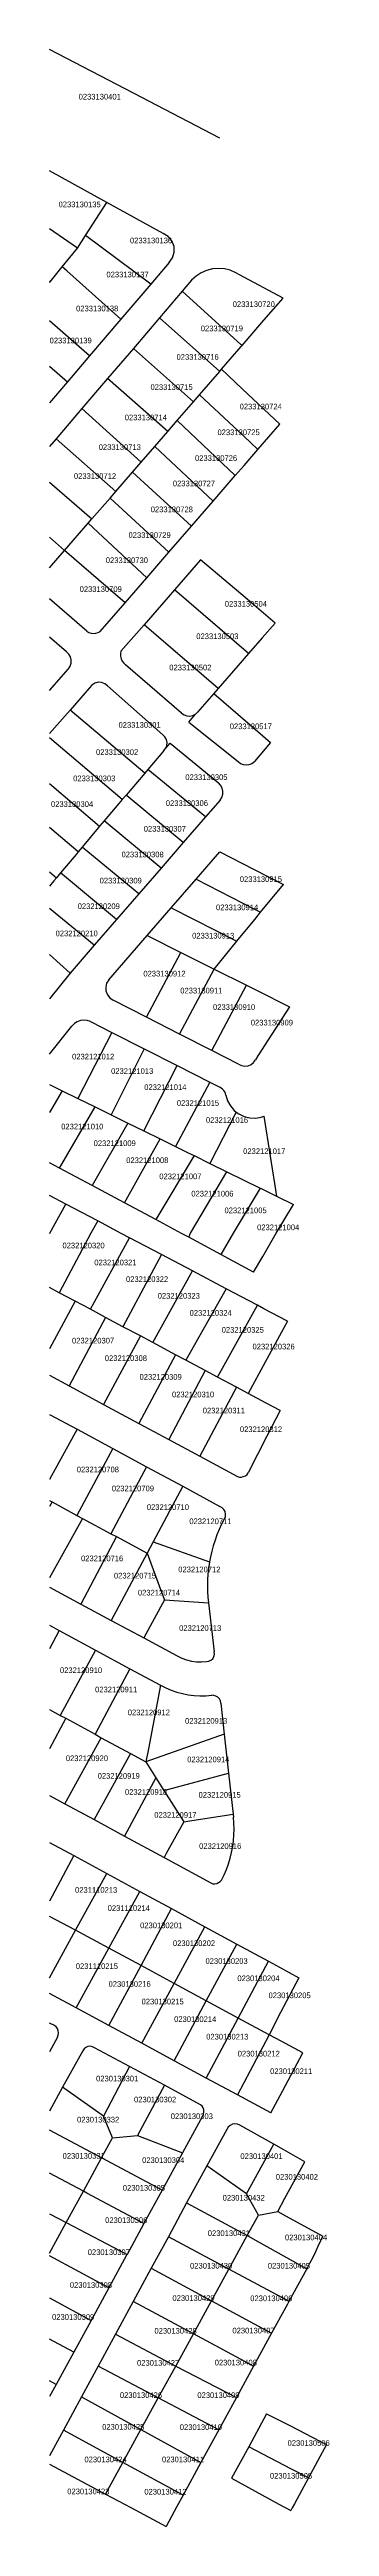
# Model space of a CAD drawing. Header units: inches. Extents: x 3124125 to 3124619, y 10094298 to 10098672.
import ezdxf

# ---------------------------------------------------------------- set-up
doc = ezdxf.new("R2010")
doc.units = ezdxf.units.IN
doc.header["$MEASUREMENT"] = 0
doc.layers.add('labels', color=10, linetype='Continuous')
doc.layers.add('parcels', color=10, linetype='Continuous')

msp = doc.modelspace()

# ---------------------------------------------------------------- linework, layer by layer
at = {"layer": 'parcels', "color": 7}
for p, q in [((3124273.083333, 10098594.583333), (3124125, 10098671.666667)), ((3124425.083333, 10098515.416667), (3124273.083333, 10098594.583333)), ((3124226.083333, 10098401.666667), (3124125, 10098457.25)), ((3124188.583333, 10098343.166667), (3124226.083333, 10098401.666667)), ((3124325.333333, 10098346.916667), (3124226.083333, 10098401.666667)), ((3124174.083333, 10098320.666667), (3124125, 10098355.25)), ((3124174.083333, 10098320.666667), (3124188.583333, 10098343.166667)), ((3124303.333333, 10098257.416667), (3124188.583333, 10098343.166667)), ((3124126.25, 10098261.583333), (3124147.333333, 10098287.916667)), ((3124147.333333, 10098287.916667), (3124174.083333, 10098320.666667)), ((3124155.166667, 10098280.916667), (3124147.333333, 10098287.916667)), ((3124250.916667, 10098195.833333), (3124155.166667, 10098280.916667)), ((3124335.833333, 10098295.666667), (3124303.333333, 10098257.416667)), ((3124126.25, 10098261.583333), (3124125, 10098262.416667)), ((3124125, 10098260.083333), (3124126.25, 10098261.583333)), ((3124303.333333, 10098257.416667), (3124250.916667, 10098195.833333)), ((3124358.916667, 10098245.083333), (3124318.833333, 10098197.916667)), ((3124375.583333, 10098264.666667), (3124358.916667, 10098245.083333)), ((3124462.916667, 10098150.416667), (3124358.916667, 10098245.083333)), ((3124460, 10098274.083333), (3124453.333333, 10098277.666667)), ((3124536.833333, 10098232.666667), (3124460, 10098274.083333)), ((3124250.916667, 10098195.833333), (3124195.666667, 10098131)), ((3124318.833333, 10098197.916667), (3124272.833333, 10098143.916667)), ((3124425.083333, 10098103.416667), (3124318.833333, 10098197.916667)), ((3124464.5, 10098149), (3124503.083333, 10098193.583333)), ((3124503.083333, 10098193.583333), (3124536.833333, 10098232.666667)), ((3124195.666667, 10098131), (3124125, 10098192.5)), ((3124464.5, 10098149), (3124462.916667, 10098150.416667)), ((3124125, 10098112.75), (3124156.666667, 10098085.166667)), ((3124195.666667, 10098131), (3124156.666667, 10098085.166667)), ((3124272.833333, 10098143.916667), (3124227.333333, 10098090.583333)), ((3124378.583333, 10098049.666667), (3124272.833333, 10098143.916667)), ((3124425.083333, 10098103.416667), (3124428.333333, 10098107.166667)), ((3124428.333333, 10098107.166667), (3124463, 10098147.25)), ((3124428.333333, 10098107.166667), (3124464.75, 10098072.75)), ((3124463, 10098147.25), (3124464.5, 10098149)), ((3124156.666667, 10098085.166667), (3124125, 10098047.916667)), ((3124227.333333, 10098090.583333), (3124181.833333, 10098037.666667)), ((3124333.333333, 10097997.416667), (3124227.333333, 10098090.583333)), ((3124378.583333, 10098049.666667), (3124389.333333, 10098062.166667)), ((3124389.333333, 10098062.166667), (3124425.083333, 10098103.416667)), ((3124466.75, 10097989.666667), (3124389.333333, 10098062.166667)), ((3124464.75, 10098072.75), (3124531, 10098010.25)), ((3124181.833333, 10098037.666667), (3124136.5, 10097984.25)), ((3124286.583333, 10097943.333333), (3124181.833333, 10098037.666667)), ((3124349.833333, 10098016.416667), (3124378.583333, 10098049.666667)), ((3124136.5, 10097984.25), (3124125, 10097970.916667)), ((3124241.916667, 10097891.583333), (3124136.5, 10097984.25)), ((3124310.5, 10097970.916667), (3124333.333333, 10097997.416667)), ((3124333.333333, 10097997.416667), (3124349.833333, 10098016.416667)), ((3124349.833333, 10098016.416667), (3124452.583333, 10097919.5)), ((3124492.416667, 10097965.583333), (3124466.75, 10097989.666667)), ((3124492.416667, 10097965.583333), (3124531, 10098010.25)), ((3124271.333333, 10097925.666667), (3124286.583333, 10097943.333333)), ((3124286.583333, 10097943.333333), (3124310.5, 10097970.916667)), ((3124413.5, 10097874.25), (3124310.5, 10097970.916667)), ((3124452.583333, 10097919.5), (3124468, 10097937.25)), ((3124468, 10097937.25), (3124492.416667, 10097965.583333)), ((3124125, 10097907.666667), (3124199.75, 10097842.916667)), ((3124231.583333, 10097879.666667), (3124241.916667, 10097891.583333)), ((3124241.916667, 10097891.583333), (3124271.333333, 10097925.666667)), ((3124271.333333, 10097925.666667), (3124375.333333, 10097830.166667)), ((3124413.5, 10097874.25), (3124452.583333, 10097919.5)), ((3124199.75, 10097842.916667), (3124231.583333, 10097879.666667)), ((3124335.416667, 10097783.916667), (3124231.583333, 10097879.666667)), ((3124375.333333, 10097830.166667), (3124413.5, 10097874.25)), ((3124151.5, 10097787.166667), (3124125, 10097810.583333)), ((3124151.5, 10097787.166667), (3124193.166667, 10097835.25)), ((3124193.166667, 10097835.25), (3124199.75, 10097842.916667)), ((3124193.166667, 10097835.25), (3124296.666667, 10097739.083333)), ((3124335.416667, 10097783.916667), (3124375.333333, 10097830.166667)), ((3124125, 10097756.5), (3124139.583333, 10097773.333333)), ((3124139.583333, 10097773.333333), (3124151.5, 10097787.166667)), ((3124258.166667, 10097694.583333), (3124151.5, 10097787.166667)), ((3124296.666667, 10097739.083333), (3124335.416667, 10097783.916667)), ((3124391.333333, 10097770.666667), (3124345.166667, 10097717.583333)), ((3124473.583333, 10097701), (3124391.333333, 10097770.666667)), ((3124258.166667, 10097694.583333), (3124296.666667, 10097739.083333)), ((3124345.166667, 10097717.583333), (3124291.666667, 10097656.083333)), ((3124475.833333, 10097605.166667), (3124345.166667, 10097717.583333)), ((3124190.833333, 10097644.416667), (3124125, 10097701.5)), ((3124214.333333, 10097643.916667), (3124258.166667, 10097694.583333)), ((3124522.916667, 10097659.083333), (3124473.583333, 10097701)), ((3124155.083333, 10097607.916667), (3124125, 10097634.333333)), ((3124291.666667, 10097656.083333), (3124250.833333, 10097609.166667)), ((3124422.333333, 10097543.666667), (3124291.666667, 10097656.083333)), ((3124500, 10097632.75), (3124475.833333, 10097605.166667)), ((3124522.916667, 10097659.083333), (3124500, 10097632.75)), ((3124357.916667, 10097499.916667), (3124259.083333, 10097585.416667)), ((3124457, 10097583.5), (3124422.333333, 10097543.666667)), ((3124475.833333, 10097605.166667), (3124457, 10097583.5)), ((3124125, 10097540), (3124158.583333, 10097578.416667)), ((3124195.583333, 10097544.916667), (3124161.083333, 10097505.416667)), ((3124227.083333, 10097547.916667), (3124324.916667, 10097461.916667)), ((3124422.333333, 10097543.666667), (3124414.416667, 10097534.666667)), ((3124161.083333, 10097505.416667), (3124125, 10097464)), ((3124292.833333, 10097393.916667), (3124161.083333, 10097505.416667)), ((3124370.75, 10097484.166667), (3124382.5, 10097497.916667)), ((3124382.5, 10097497.916667), (3124385.916667, 10097501.916667)), ((3124414.416667, 10097534.666667), (3124385.916667, 10097501.916667)), ((3124414.416667, 10097534.666667), (3124478.75, 10097479.083333)), ((3124252.833333, 10097347.166667), (3124125, 10097456.083333)), ((3124370.75, 10097484.166667), (3124457.5, 10097414.416667)), ((3124478.75, 10097479.083333), (3124514.666667, 10097448.083333)), ((3124326.583333, 10097434.166667), (3124330.166667, 10097438.25)), ((3124330.166667, 10097438.25), (3124337.666667, 10097446.75)), ((3124337.666667, 10097446.75), (3124422.666667, 10097376.666667)), ((3124514.666667, 10097448.083333), (3124486.166667, 10097414.416667)), ((3124125, 10097375.5), (3124213.166667, 10097300.083333)), ((3124298.333333, 10097400.5), (3124292.833333, 10097393.916667)), ((3124400.166667, 10097316.833333), (3124298.333333, 10097400.5)), ((3124259.833333, 10097355.333333), (3124252.833333, 10097347.166667)), ((3124360.833333, 10097271.5), (3124259.833333, 10097355.333333)), ((3124425.75, 10097346.416667), (3124400.166667, 10097316.833333)), ((3124175.25, 10097255), (3124125, 10097298)), ((3124221.416667, 10097309.916667), (3124213.166667, 10097300.083333)), ((3124321.583333, 10097226.166667), (3124221.416667, 10097309.916667)), ((3124400.166667, 10097316.833333), (3124360.833333, 10097271.5)), ((3124182.25, 10097263.5), (3124175.25, 10097255)), ((3124282.25, 10097180.833333), (3124182.25, 10097263.5)), ((3124360.833333, 10097271.5), (3124321.583333, 10097226.166667)), ((3124383.5, 10097206.916667), (3124425.416667, 10097255.25)), ((3124425.416667, 10097255.25), (3124484.833333, 10097224.666667)), ((3124125, 10097219.583333), (3124137.166667, 10097209.25)), ((3124144.333333, 10097218), (3124137.166667, 10097209.25)), ((3124242.916667, 10097135.416667), (3124144.333333, 10097218)), ((3124321.583333, 10097226.166667), (3124282.25, 10097180.833333)), ((3124339.666667, 10097156.25), (3124383.5, 10097206.916667)), ((3124383.5, 10097206.916667), (3124486.5, 10097153.833333)), ((3124484.833333, 10097224.666667), (3124537.5, 10097197.5)), ((3124497.166667, 10097148.333333), (3124537.5, 10097197.5)), ((3124203.583333, 10097090.083333), (3124125, 10097155)), ((3124282.25, 10097180.833333), (3124242.916667, 10097135.416667)), ((3124297.25, 10097107.25), (3124339.666667, 10097156.25)), ((3124339.666667, 10097156.25), (3124455.5, 10097097.416667)), ((3124486.5, 10097153.833333), (3124497.166667, 10097148.333333)), ((3124486.916667, 10097135.75), (3124497.166667, 10097148.333333)), ((3124242.916667, 10097135.416667), (3124203.583333, 10097090.083333)), ((3124229.416667, 10097028.916667), (3124297.25, 10097107.25)), ((3124297.25, 10097107.25), (3124356.666667, 10097077.416667)), ((3124455.5, 10097097.416667), (3124486.916667, 10097135.75)), ((3124125, 10097073.75), (3124161.416667, 10097041.083333)), ((3124295.916667, 10096963), (3124356.666667, 10097077.416667)), ((3124356.666667, 10097077.416667), (3124415.083333, 10097048.083333)), ((3124415.083333, 10097048.083333), (3124455.5, 10097097.416667)), ((3124161.416667, 10097041.083333), (3124125, 10096995.333333)), ((3124354.166667, 10096933.25), (3124415.083333, 10097048.083333)), ((3124411.416667, 10096904), (3124472.166667, 10097019.5)), ((3124415.083333, 10097048.083333), (3124472.166667, 10097019.5)), ((3124472.166667, 10097019.5), (3124489.833333, 10097010.583333)), ((3124295.916667, 10096963), (3124236.916667, 10096993.166667)), ((3124489.833333, 10097010.583333), (3124548.333333, 10096981.25)), ((3124548.333333, 10096981.25), (3124492.583333, 10096895.083333)), ((3124125, 10096898), (3124164.416667, 10096947.5)), ((3124235, 10096936.083333), (3124175, 10096819.416667)), ((3124197.25, 10096955.25), (3124235, 10096936.083333)), ((3124235, 10096936.083333), (3124292, 10096907.25)), ((3124354.166667, 10096933.25), (3124295.916667, 10096963)), ((3124411.416667, 10096904), (3124354.166667, 10096933.25)), ((3124292, 10096907.25), (3124233.833333, 10096790.416667)), ((3124292, 10096907.25), (3124350.166667, 10096877.666667)), ((3124458.416667, 10096880), (3124411.416667, 10096904)), ((3124492.583333, 10096895.083333), (3124488, 10096888)), ((3124125, 10096844.166667), (3124147.416667, 10096833.166667)), ((3124291.333333, 10096762.166667), (3124350.166667, 10096877.666667)), ((3124407.75, 10096848.333333), (3124347.333333, 10096734.583333)), ((3124350.166667, 10096877.666667), (3124407.75, 10096848.333333)), ((3124407.75, 10096848.333333), (3124425, 10096839.5)), ((3124147.416667, 10096833.166667), (3124125, 10096794.666667)), ((3124142.333333, 10096696.666667), (3124205.166667, 10096804.583333)), ((3124147.416667, 10096833.166667), (3124175, 10096819.416667)), ((3124175, 10096819.416667), (3124205.166667, 10096804.583333)), ((3124205.166667, 10096804.583333), (3124233.833333, 10096790.416667)), ((3124454.166667, 10096795.666667), (3124407.833333, 10096704.833333)), ((3124263, 10096776.166667), (3124200.166667, 10096665.666667)), ((3124233.833333, 10096790.416667), (3124263, 10096776.166667)), ((3124263, 10096776.166667), (3124291.333333, 10096762.166667)), ((3124291.333333, 10096762.166667), (3124319.916667, 10096748.166667)), ((3124502.583333, 10096788.333333), (3124525, 10096647.166667)), ((3124142.333333, 10096696.666667), (3124125, 10096706)), ((3124257.166667, 10096635.083333), (3124319.916667, 10096748.166667)), ((3124379.833333, 10096718.583333), (3124312.166667, 10096605.666667)), ((3124319.916667, 10096748.166667), (3124347.333333, 10096734.583333)), ((3124379.833333, 10096718.583333), (3124407.833333, 10096704.833333)), ((3124200.166667, 10096665.666667), (3124142.333333, 10096696.666667)), ((3124257.166667, 10096635.083333), (3124200.166667, 10096665.666667)), ((3124373.416667, 10096581.75), (3124437.75, 10096690.083333)), ((3124407.833333, 10096704.833333), (3124437.75, 10096690.083333)), ((3124437.75, 10096690.083333), (3124496.666667, 10096661.083333)), ((3124153.5, 10096633.166667), (3124125, 10096648.166667)), ((3124125.416667, 10096581.666667), (3124153.5, 10096633.166667)), ((3124209.916667, 10096603.416667), (3124153.5, 10096633.166667)), ((3124312.166667, 10096605.666667), (3124257.166667, 10096635.083333)), ((3124496.666667, 10096661.083333), (3124448.916667, 10096581.75)), ((3124496.666667, 10096661.083333), (3124498.083333, 10096660.416667)), ((3124498.083333, 10096660.416667), (3124525, 10096647.166667)), ((3124524.916667, 10096581.666667), (3124554.916667, 10096632.416667)), ((3124525, 10096647.166667), (3124554.916667, 10096632.416667)), ((3124125, 10096580.916667), (3124125.416667, 10096581.666667)), ((3124197.916667, 10096581.666667), (3124142.083333, 10096476.5)), ((3124209.916667, 10096603.416667), (3124197.916667, 10096581.666667)), ((3124251.416667, 10096581.416667), (3124209.916667, 10096603.416667)), ((3124265.75, 10096573.75), (3124251.416667, 10096581.416667)), ((3124357.416667, 10096581.416667), (3124312.166667, 10096605.666667)), ((3124370.333333, 10096574.5), (3124357.416667, 10096581.416667)), ((3124370.333333, 10096574.5), (3124373.416667, 10096581.75)), ((3124448.916667, 10096581.75), (3124427, 10096544.083333)), ((3124500.916667, 10096540.666667), (3124524.916667, 10096581.666667)), ((3124196.916667, 10096447.25), (3124265.75, 10096573.75)), ((3124322.416667, 10096543.916667), (3124254.416667, 10096416.583333)), ((3124322.416667, 10096543.916667), (3124265.75, 10096573.75)), ((3124376.833333, 10096515.083333), (3124322.416667, 10096543.916667)), ((3124427, 10096544.083333), (3124370.333333, 10096574.5)), ((3124484.75, 10096513.083333), (3124427, 10096544.083333)), ((3124484.75, 10096513.083333), (3124500.916667, 10096540.666667)), ((3124307.25, 10096388.416667), (3124376.833333, 10096515.083333)), ((3124436.416667, 10096483.583333), (3124376.833333, 10096515.083333)), ((3124142.083333, 10096476.5), (3124125, 10096485.666667)), ((3124169.833333, 10096461.666667), (3124125, 10096377.75)), ((3124169.833333, 10096461.666667), (3124142.083333, 10096476.5)), ((3124196.916667, 10096447.25), (3124169.833333, 10096461.666667)), ((3124223.583333, 10096433), (3124196.916667, 10096447.25)), ((3124436.416667, 10096483.583333), (3124365.5, 10096357.25)), ((3124420.916667, 10096327.75), (3124491.583333, 10096454.5)), ((3124491.583333, 10096454.5), (3124436.416667, 10096483.583333)), ((3124503.083333, 10096448.333333), (3124491.583333, 10096454.5)), ((3124544.833333, 10096426.25), (3124503.083333, 10096448.333333)), ((3124223.583333, 10096433), (3124159.5, 10096312.333333)), ((3124285.166667, 10096400.166667), (3124220.333333, 10096279.416667)), ((3124254.416667, 10096416.583333), (3124223.583333, 10096433)), ((3124285.166667, 10096400.166667), (3124254.416667, 10096416.583333)), ((3124307.25, 10096388.416667), (3124285.166667, 10096400.166667)), ((3124544.833333, 10096426.25), (3124505.333333, 10096353.666667)), ((3124347.083333, 10096367.166667), (3124282.25, 10096245.916667)), ((3124347.083333, 10096367.166667), (3124307.25, 10096388.416667)), ((3124365.5, 10096357.25), (3124347.083333, 10096367.166667)), ((3124399.416667, 10096339.25), (3124365.5, 10096357.25)), ((3124125, 10096331), (3124159.5, 10096312.333333)), ((3124159.5, 10096312.333333), (3124220.333333, 10096279.416667)), ((3124399.416667, 10096339.25), (3124335.333333, 10096217.25)), ((3124420.916667, 10096327.75), (3124399.416667, 10096339.25)), ((3124454.916667, 10096309.583333), (3124420.916667, 10096327.75)), ((3124505.333333, 10096353.666667), (3124475.416667, 10096298.666667)), ((3124220.333333, 10096279.416667), (3124282.25, 10096245.916667)), ((3124454.916667, 10096309.583333), (3124389.833333, 10096187.833333)), ((3124475.416667, 10096298.666667), (3124454.916667, 10096309.583333)), ((3124507.083333, 10096281.75), (3124475.416667, 10096298.666667)), ((3124531.416667, 10096268.75), (3124507.083333, 10096281.75)), ((3124531.416667, 10096268.75), (3124508.416667, 10096223.5)), ((3124125, 10096261.833333), (3124173.5, 10096235.5)), ((3124173.5, 10096235.5), (3124125, 10096147)), ((3124173.5, 10096235.5), (3124236.833333, 10096201.25)), ((3124282.25, 10096245.916667), (3124335.333333, 10096217.25)), ((3124236.833333, 10096201.25), (3124173.166667, 10096083.416667)), ((3124236.833333, 10096201.25), (3124296.166667, 10096169)), ((3124335.333333, 10096217.25), (3124389.833333, 10096187.833333)), ((3124389.833333, 10096187.833333), (3124456.25, 10096151.916667)), ((3124508.416667, 10096223.5), (3124475.5, 10096158.666667)), ((3124296.166667, 10096169), (3124233.083333, 10096051)), ((3124296.166667, 10096169), (3124359.916667, 10096134.75)), ((3124125, 10096109.5), (3124129.25, 10096107.25)), ((3124129.25, 10096107.25), (3124125, 10096099.25)), ((3124129.25, 10096107.25), (3124173.166667, 10096083.416667)), ((3124359.916667, 10096134.75), (3124307.583333, 10096036.75)), ((3124359.916667, 10096134.75), (3124425.25, 10096099)), ((3124183.25, 10096077.916667), (3124125, 10095973.333333)), ((3124173.166667, 10096083.416667), (3124183.25, 10096077.916667)), ((3124183.25, 10096077.916667), (3124233.083333, 10096051)), ((3124233.083333, 10096051), (3124242.916667, 10096045.916667)), ((3124242.916667, 10096045.916667), (3124180.333333, 10095926.916667)), ((3124296.833333, 10096016.583333), (3124233.666667, 10095898.083333)), ((3124242.916667, 10096045.916667), (3124296.833333, 10096016.583333)), ((3124307.583333, 10096036.75), (3124296.833333, 10096016.583333)), ((3124296.833333, 10096016.583333), (3124322.666667, 10095947.666667)), ((3124307.583333, 10096036.75), (3124406.916667, 10096001.166667)), ((3124125, 10095956.833333), (3124180.333333, 10095926.916667)), ((3124180.333333, 10095926.916667), (3124233.666667, 10095898.083333)), ((3124327.75, 10095934.166667), (3124291.166667, 10095867)), ((3124322.666667, 10095947.666667), (3124327.75, 10095934.166667)), ((3124327.75, 10095934.166667), (3124405.416667, 10095928.916667)), ((3124405.416667, 10095928.916667), (3124415.5, 10095842.416667)), ((3124125, 10095889.416667), (3124142.166667, 10095880.083333)), ((3124142.166667, 10095880.083333), (3124125, 10095848.083333)), ((3124142.166667, 10095880.083333), (3124206.166667, 10095845.416667)), ((3124233.666667, 10095898.083333), (3124291.166667, 10095867)), ((3124206.166667, 10095845.416667), (3124143.833333, 10095730.333333)), ((3124206.166667, 10095845.416667), (3124266.666667, 10095812.75)), ((3124291.166667, 10095867), (3124350.166667, 10095835.166667)), ((3124266.666667, 10095812.75), (3124205.166667, 10095696.916667)), ((3124266.666667, 10095812.75), (3124320.5, 10095783.416667)), ((3124320.5, 10095783.416667), (3124299.25, 10095671.416667)), ((3124427, 10095752), (3124433.083333, 10095697)), ((3124125, 10095740.75), (3124143.833333, 10095730.333333)), ((3124153.666667, 10095725.166667), (3124125, 10095671.416667)), ((3124143.833333, 10095730.333333), (3124153.666667, 10095725.166667)), ((3124153.666667, 10095725.166667), (3124205.166667, 10095696.916667)), ((3124152, 10095574.166667), (3124216.166667, 10095690.916667)), ((3124267.5, 10095663.166667), (3124203.333333, 10095546.333333)), ((3124205.166667, 10095696.916667), (3124216.166667, 10095690.916667)), ((3124216.166667, 10095690.916667), (3124267.5, 10095663.166667)), ((3124267.5, 10095663.166667), (3124294.75, 10095648)), ((3124433.083333, 10095697), (3124294.75, 10095648)), ((3124299.25, 10095671.416667), (3124294.75, 10095648)), ((3124433.083333, 10095697), (3124440.666667, 10095628.166667)), ((3124312.5, 10095620.083333), (3124257.333333, 10095516.916667)), ((3124294.75, 10095648), (3124312.5, 10095620.083333)), ((3124312.5, 10095620.083333), (3124326.75, 10095597.75)), ((3124326.75, 10095597.75), (3124440.666667, 10095628.166667)), ((3124440.666667, 10095628.166667), (3124448.75, 10095556)), ((3124125, 10095588.833333), (3124152, 10095574.166667)), ((3124152, 10095574.166667), (3124203.333333, 10095546.333333)), ((3124326.75, 10095597.75), (3124362, 10095542.25)), ((3124203.333333, 10095546.333333), (3124257.333333, 10095516.916667)), ((3124362, 10095542.25), (3124330.833333, 10095486.166667)), ((3124362, 10095542.25), (3124376, 10095544.5)), ((3124376, 10095544.5), (3124448.75, 10095556)), ((3124448.75, 10095556), (3124449.25, 10095550.5)), ((3124125, 10095505.916667), (3124167.916667, 10095482.666667)), ((3124167.916667, 10095482.666667), (3124125, 10095402.083333)), ((3124167.916667, 10095482.666667), (3124225.666667, 10095451.25)), ((3124257.333333, 10095516.916667), (3124327, 10095479.166667)), ((3124330.833333, 10095486.166667), (3124327, 10095479.166667)), ((3124170.833333, 10095350.833333), (3124225.666667, 10095451.25)), ((3124225.666667, 10095451.25), (3124284, 10095419.5)), ((3124327, 10095479.166667), (3124409.416667, 10095434.416667)), ((3124229.25, 10095319.416667), (3124284, 10095419.5)), ((3124284, 10095419.5), (3124339.916667, 10095389.166667)), ((3124170.833333, 10095350.833333), (3124125, 10095375.416667)), ((3124125, 10095266.916667), (3124170.833333, 10095350.833333)), ((3124229.25, 10095319.416667), (3124170.833333, 10095350.833333)), ((3124286.25, 10095288.583333), (3124339.916667, 10095389.166667)), ((3124339.916667, 10095389.166667), (3124398.666667, 10095357.166667)), ((3124344.75, 10095257), (3124398.666667, 10095357.166667)), ((3124398.666667, 10095357.166667), (3124455.166667, 10095326.5)), ((3124171.75, 10095214), (3124229.25, 10095319.416667)), ((3124286.25, 10095288.583333), (3124229.25, 10095319.416667)), ((3124401.416667, 10095226.333333), (3124455.166667, 10095326.5)), ((3124455.166667, 10095326.5), (3124510.916667, 10095296.166667)), ((3124229.666667, 10095182.666667), (3124286.25, 10095288.583333)), ((3124344.75, 10095257), (3124286.25, 10095288.583333)), ((3124457.666667, 10095195.916667), (3124510.916667, 10095296.166667)), ((3124510.916667, 10095296.166667), (3124530.583333, 10095285.5)), ((3124530.583333, 10095285.5), (3124564.5, 10095267.083333)), ((3124564.5, 10095267.083333), (3124532.416667, 10095205.583333)), ((3124171.75, 10095214), (3124125, 10095239.25)), ((3124287.833333, 10095151.25), (3124344.75, 10095257)), ((3124344.666667, 10095120.583333), (3124401.416667, 10095226.333333)), ((3124401.416667, 10095226.333333), (3124344.75, 10095257)), ((3124457.666667, 10095195.916667), (3124401.416667, 10095226.333333)), ((3124133.416667, 10095182.666667), (3124125, 10095186.833333)), ((3124229.666667, 10095182.666667), (3124171.75, 10095214)), ((3124287.833333, 10095151.25), (3124229.666667, 10095182.666667)), ((3124401.416667, 10095089.916667), (3124457.666667, 10095195.916667)), ((3124512.083333, 10095166.5), (3124457.666667, 10095195.916667)), ((3124532.416667, 10095205.583333), (3124512.083333, 10095166.5)), ((3124138.916667, 10095162.166667), (3124125, 10095136.5)), ((3124183.666667, 10095137.916667), (3124147.916667, 10095073.666667)), ((3124265.916667, 10095110.416667), (3124204.416667, 10095143.416667)), ((3124344.666667, 10095120.583333), (3124287.833333, 10095151.25)), ((3124512.083333, 10095166.5), (3124456.583333, 10095060.083333)), ((3124533.666667, 10095154.833333), (3124512.083333, 10095166.5)), ((3124571.416667, 10095134.333333), (3124533.666667, 10095154.833333)), ((3124535.75, 10095066.833333), (3124571.416667, 10095134.333333)), ((3124265.916667, 10095110.416667), (3124219.916667, 10095022.416667)), ((3124327.666667, 10095077.166667), (3124265.916667, 10095110.416667)), ((3124401.416667, 10095089.916667), (3124344.666667, 10095120.583333)), ((3124456.583333, 10095060.083333), (3124401.416667, 10095089.916667)), ((3124147.916667, 10095073.666667), (3124125, 10095031.5)), ((3124219.916667, 10095022.416667), (3124147.916667, 10095073.666667)), ((3124327.666667, 10095077.166667), (3124279.916667, 10094988.416667)), ((3124391.416667, 10095042.916667), (3124327.666667, 10095077.166667)), ((3124515.416667, 10095028.333333), (3124456.583333, 10095060.083333)), ((3124515.416667, 10095028.333333), (3124535.75, 10095066.833333)), ((3124236.166667, 10094984.416667), (3124219.916667, 10095022.416667)), ((3124394.916667, 10095022.916667), (3124359.666667, 10094958.166667)), ((3124520.5, 10094973.083333), (3124460.666667, 10095006.666667)), ((3124216.75, 10094948.833333), (3124125, 10094997.666667)), ((3124216.75, 10094948.833333), (3124236.166667, 10094984.416667)), ((3124236.166667, 10094984.416667), (3124279.916667, 10094988.416667)), ((3124279.916667, 10094988.416667), (3124359.666667, 10094958.166667)), ((3124359.666667, 10094958.166667), (3124323.583333, 10094892)), ((3124437.666667, 10094999.166667), (3124402.416667, 10094935.166667)), ((3124472.416667, 10094885.416667), (3124520.5, 10094973.083333)), ((3124538.166667, 10094963.166667), (3124520.5, 10094973.083333)), ((3124575.416667, 10094942.25), (3124538.166667, 10094963.166667)), ((3124184.666667, 10094890.166667), (3124125, 10094922)), ((3124184.666667, 10094890.166667), (3124216.75, 10094948.833333)), ((3124323.583333, 10094892), (3124216.75, 10094948.833333)), ((3124402.416667, 10094935.166667), (3124366.75, 10094869.333333)), ((3124472.416667, 10094885.416667), (3124402.416667, 10094935.166667)), ((3124540.166667, 10094877.583333), (3124575.416667, 10094942.25)), ((3124154.416667, 10094834.916667), (3124184.666667, 10094890.166667)), ((3124190.75, 10094886.833333), (3124184.666667, 10094890.166667)), ((3124291.416667, 10094832.916667), (3124190.75, 10094886.833333)), ((3124323.583333, 10094892), (3124291.416667, 10094832.916667)), ((3124366.75, 10094869.333333), (3124334.5, 10094809.75)), ((3124366.75, 10094869.333333), (3124473.583333, 10094811.666667)), ((3124493.416667, 10094847.916667), (3124472.416667, 10094885.416667)), ((3124527.416667, 10094854.166667), (3124540.166667, 10094877.583333)), ((3124125, 10094850.416667), (3124154.416667, 10094834.916667)), ((3124125, 10094781), (3124154.416667, 10094834.916667)), ((3124154.416667, 10094834.916667), (3124261.75, 10094778.5)), ((3124473.583333, 10094811.666667), (3124493.416667, 10094847.916667)), ((3124493.416667, 10094847.916667), (3124527.416667, 10094854.166667)), ((3124527.416667, 10094854.166667), (3124540.916667, 10094846.75)), ((3124540.916667, 10094846.75), (3124606.75, 10094810.75)), ((3124334.5, 10094809.75), (3124304.416667, 10094754.25)), ((3124441.083333, 10094752.5), (3124334.5, 10094809.75)), ((3124441.083333, 10094752.5), (3124473.583333, 10094811.666667)), ((3124473.583333, 10094811.666667), (3124542.666667, 10094773.25)), ((3124229.666667, 10094719.666667), (3124125, 10094775.833333)), ((3124304.416667, 10094754.25), (3124272.666667, 10094695.5)), ((3124304.416667, 10094754.25), (3124410.5, 10094696.75)), ((3124410.5, 10094696.75), (3124441.083333, 10094752.5)), ((3124544.416667, 10094697), (3124441.083333, 10094752.5)), ((3124542.666667, 10094773.25), (3124578.833333, 10094753.083333)), ((3124578.833333, 10094753.083333), (3124547.25, 10094695.5)), ((3124579.666667, 10094754.666667), (3124578.833333, 10094753.083333)), ((3124125, 10094702), (3124198.333333, 10094662.083333)), ((3124229.666667, 10094719.666667), (3124198.333333, 10094662.083333)), ((3124272.666667, 10094695.5), (3124241.416667, 10094637.833333)), ((3124378.583333, 10094638.583333), (3124272.666667, 10094695.5)), ((3124378.583333, 10094638.583333), (3124410.5, 10094696.75)), ((3124410.5, 10094696.75), (3124516.5, 10094639.25)), ((3124547.25, 10094695.5), (3124544.416667, 10094697)), ((3124547.25, 10094695.5), (3124544.583333, 10094690.666667)), ((3124198.333333, 10094662.083333), (3124167.75, 10094605.916667)), ((3124544.583333, 10094690.666667), (3124516.5, 10094639.25)), ((3124167.75, 10094605.916667), (3124125, 10094628.75)), ((3124241.416667, 10094637.833333), (3124210.916667, 10094581.416667)), ((3124241.416667, 10094637.833333), (3124347.5, 10094581.416667)), ((3124347.5, 10094581.416667), (3124378.583333, 10094638.583333)), ((3124484.916667, 10094581.416667), (3124378.583333, 10094638.583333)), ((3124516.5, 10094639.25), (3124484.916667, 10094581.416667)), ((3124154.416667, 10094581.416667), (3124136.833333, 10094549.083333)), ((3124167.75, 10094605.916667), (3124154.416667, 10094581.416667)), ((3124210.916667, 10094581.416667), (3124181.333333, 10094526.916667)), ((3124316.75, 10094525.5), (3124210.916667, 10094581.416667)), ((3124316.75, 10094525.5), (3124347.5, 10094581.416667)), ((3124347.5, 10094581.416667), (3124454.416667, 10094525.666667)), ((3124484.916667, 10094581.416667), (3124454.416667, 10094525.666667)), ((3124136.833333, 10094549.083333), (3124125, 10094555.416667)), ((3124136.833333, 10094549.083333), (3124125, 10094527.416667)), ((3124181.333333, 10094526.916667), (3124149.5, 10094468.25)), ((3124181.333333, 10094526.916667), (3124286.083333, 10094469.416667)), ((3124286.083333, 10094469.416667), (3124316.75, 10094525.5)), ((3124423.333333, 10094468.666667), (3124316.75, 10094525.5)), ((3124454.416667, 10094525.666667), (3124423.333333, 10094468.666667)), ((3124507.583333, 10094497.166667), (3124476.25, 10094439)), ((3124507.583333, 10094497.166667), (3124549.666667, 10094475.583333)), ((3124549.666667, 10094475.583333), (3124601.916667, 10094448.666667)), ((3124149.5, 10094468.25), (3124125, 10094422.916667)), ((3124254.25, 10094411.333333), (3124149.5, 10094468.25)), ((3124254.25, 10094411.333333), (3124286.083333, 10094469.416667)), ((3124286.083333, 10094469.416667), (3124392, 10094411.25)), ((3124423.333333, 10094468.666667), (3124392, 10094411.25)), ((3124476.25, 10094439), (3124445.916667, 10094383.166667)), ((3124551.5, 10094399.5), (3124476.25, 10094439)), ((3124613.25, 10094442.833333), (3124581.5, 10094383.75)), ((3124601.916667, 10094448.666667), (3124613.25, 10094442.833333)), ((3124125, 10094408.25), (3124223.666667, 10094355.333333)), ((3124223.666667, 10094355.333333), (3124254.25, 10094411.333333)), ((3124360.583333, 10094353.583333), (3124254.25, 10094411.333333)), ((3124392, 10094411.25), (3124360.583333, 10094353.583333)), ((3124581.5, 10094383.75), (3124551.5, 10094399.5)), ((3124223.666667, 10094355.333333), (3124268.25, 10094331.5)), ((3124360.583333, 10094353.583333), (3124349.583333, 10094333.333333)), ((3124445.916667, 10094383.166667), (3124529.583333, 10094337.583333)), ((3124581.5, 10094383.75), (3124557, 10094338.25)), ((3124268.25, 10094331.5), (3124330.416667, 10094298.166667)), ((3124349.583333, 10094333.333333), (3124330.416667, 10094298.166667)), ((3124529.583333, 10094337.583333), (3124550.5, 10094326.25)), ((3124553.083333, 10094331), (3124550.5, 10094326.25)), ((3124557, 10094338.25), (3124553.083333, 10094331))]:
    msp.add_line(p, q, dxfattribs=at)
for points in [[(3124335.833333, 10098295.666667), (3124341.916667, 10098304), (3124344.916667, 10098313.833333), (3124344.583333, 10098324.083333), (3124340.833333, 10098333.75), (3124334.25, 10098341.583333), (3124325.333333, 10098346.916667)], [(3124453.333333, 10098277.666667), (3124443.666667, 10098281.833333), (3124433.416667, 10098284.333333), (3124422.833333, 10098285.25), (3124412.25, 10098284.333333), (3124402, 10098281.75), (3124392.333333, 10098277.5), (3124383.416667, 10098271.75), (3124375.583333, 10098264.666667)], [(3124190.833333, 10097644.416667), (3124194.5, 10097642.416667), (3124198.416667, 10097641.083333), (3124202.583333, 10097640.666667), (3124206.666667, 10097640.916667), (3124210.666667, 10097642.083333), (3124214.333333, 10097643.916667)], [(3124158.583333, 10097578.416667), (3124161.5, 10097583.083333), (3124163.083333, 10097588.333333), (3124163.166667, 10097593.916667), (3124161.75, 10097599.25), (3124159, 10097604), (3124155.083333, 10097607.916667)], [(3124250.833333, 10097609.166667), (3124249.916667, 10097604.75), (3124250, 10097600.25), (3124251, 10097595.833333), (3124252.916667, 10097591.833333), (3124255.666667, 10097588.25), (3124259.083333, 10097585.416667)], [(3124227.083333, 10097547.916667), (3124222.416667, 10097551.75), (3124216.75, 10097554), (3124210.583333, 10097554.416667), (3124204.666667, 10097552.916667), (3124199.5, 10097549.583333), (3124195.583333, 10097544.916667)], [(3124357.916667, 10097499.916667), (3124362.166667, 10097496.916667), (3124367.083333, 10097495.166667), (3124372.333333, 10097494.833333), (3124377.416667, 10097495.916667), (3124382.5, 10097497.916667)], [(3124330.166667, 10097438.25), (3124331.833333, 10097443), (3124332.083333, 10097448.25), (3124331, 10097453.416667), (3124328.5, 10097458.083333), (3124324.916667, 10097461.916667)], [(3124326.583333, 10097434.166667), (3124324.583333, 10097431.75), (3124298.333333, 10097400.5)], [(3124457.5, 10097414.416667), (3124461.75, 10097411.25), (3124466.583333, 10097409.333333), (3124471.833333, 10097408.666667), (3124477, 10097409.333333), (3124480.416667, 10097410.666667)], [(3124480.416667, 10097410.666667), (3124481.916667, 10097411.25), (3124486.166667, 10097414.416667)], [(3124292.833333, 10097393.916667), (3124290.166667, 10097390.666667), (3124259.833333, 10097355.333333)], [(3124425.75, 10097346.416667), (3124428.666667, 10097351.166667), (3124430.333333, 10097356.583333), (3124430.416667, 10097362.166667), (3124429.166667, 10097367.583333), (3124426.5, 10097372.583333), (3124422.666667, 10097376.666667)], [(3124252.833333, 10097347.166667), (3124247.166667, 10097340.5), (3124221.416667, 10097309.916667)], [(3124213.166667, 10097300.083333), (3124210.833333, 10097297.416667), (3124182.25, 10097263.5)], [(3124175.25, 10097255), (3124171.583333, 10097250.5), (3124144.333333, 10097218)], [(3124137.166667, 10097209.25), (3124132.416667, 10097203.583333), (3124125, 10097194.416667)], [(3124203.583333, 10097090.083333), (3124164.666667, 10097045.166667), (3124161.416667, 10097041.083333)], [(3124229.416667, 10097028.916667), (3124225.416667, 10097023.166667), (3124223.916667, 10097016.333333), (3124224.416667, 10097009.333333), (3124226.916667, 10097002.75), (3124231.166667, 10096997.25), (3124236.916667, 10096993.166667)], [(3124197.25, 10096955.25), (3124191.5, 10096957.166667), (3124185.5, 10096957.75), (3124179.5, 10096957), (3124173.75, 10096955), (3124168.666667, 10096951.75), (3124164.416667, 10096947.5)], [(3124458.416667, 10096880), (3124463.583333, 10096877.583333), (3124469.25, 10096876.666667), (3124475, 10096877.333333), (3124480.25, 10096879.583333), (3124484.75, 10096883.25), (3124488, 10096888)], [(3124436, 10096825.416667), (3124435.166667, 10096828.333333), (3124433.916667, 10096831.166667), (3124432.166667, 10096833.75), (3124430.083333, 10096836), (3124427.666667, 10096838), (3124425, 10096839.5)], [(3124436, 10096825.416667), (3124438.916667, 10096815.5), (3124443.833333, 10096806.416667), (3124450.5, 10096798.5), (3124454.166667, 10096795.666667)], [(3124454.166667, 10096795.666667), (3124458.583333, 10096792.25), (3124467.916667, 10096787.75), (3124477.916667, 10096785.25), (3124488.25, 10096784.833333), (3124495.166667, 10096786.083333)], [(3124495.166667, 10096786.083333), (3124498.416667, 10096786.666667), (3124502.583333, 10096788.333333)], [(3124347.333333, 10096734.583333), (3124370.833333, 10096723), (3124379.833333, 10096718.583333)], [(3124456.25, 10096151.916667), (3124459.833333, 10096150.916667), (3124463.583333, 10096150.75), (3124466.5, 10096152.25)], [(3124466.5, 10096152.25), (3124470.5, 10096153.25), (3124473.333333, 10096155.666667), (3124475.5, 10096158.666667)], [(3124433.166667, 10096077), (3124435, 10096081.083333), (3124435.5, 10096085.583333), (3124434.583333, 10096090), (3124432.5, 10096093.916667), (3124429.25, 10096097), (3124425.25, 10096099)], [(3124433.166667, 10096077), (3124428.5, 10096067.916667), (3124424.166667, 10096058.666667), (3124420.25, 10096049.25), (3124416.75, 10096039.666667), (3124413.583333, 10096029.916667), (3124410.916667, 10096020.083333), (3124408.583333, 10096010.166667), (3124406.916667, 10096001.166667)], [(3124406.916667, 10096001.166667), (3124406.75, 10096000.083333), (3124405.25, 10095990), (3124404.25, 10095979.833333), (3124403.583333, 10095969.666667), (3124403.416667, 10095959.416667), (3124403.666667, 10095949.25), (3124404.333333, 10095939.083333), (3124405.416667, 10095928.916667)], [(3124350.166667, 10095835.166667), (3124358.166667, 10095831.333333), (3124366.5, 10095828.25), (3124375.083333, 10095826.166667), (3124383.916667, 10095824.916667), (3124392.75, 10095824.583333), (3124401.666667, 10095825.166667)], [(3124401.666667, 10095825.166667), (3124405.833333, 10095825.75), (3124409.666667, 10095827.5), (3124412.75, 10095830.416667), (3124414.916667, 10095834.083333), (3124415.833333, 10095838.166667), (3124415.5, 10095842.416667)], [(3124320.5, 10095783.416667), (3124329.833333, 10095778.75), (3124339.416667, 10095774.75), (3124349.25, 10095771.416667), (3124359.25, 10095768.75), (3124369.5, 10095766.75), (3124379.75, 10095765.5), (3124390.166667, 10095764.916667), (3124400.5, 10095765.083333), (3124410.916667, 10095765.916667)], [(3124427, 10095752), (3124426.166667, 10095755.833333), (3124424.416667, 10095759.333333), (3124421.75, 10095762.25), (3124418.5, 10095764.416667), (3124414.833333, 10095765.666667), (3124410.916667, 10095765.916667)], [(3124428, 10095439.416667), (3124432.666667, 10095448.75), (3124436.75, 10095458.333333), (3124440.416667, 10095468.166667), (3124443.416667, 10095478.083333), (3124446, 10095488.25), (3124447.916667, 10095498.5), (3124449.333333, 10095508.833333), (3124450.166667, 10095519.25), (3124450.416667, 10095529.666667), (3124450.166667, 10095540.083333), (3124449.25, 10095550.5)], [(3124409.416667, 10095434.416667), (3124413.083333, 10095433.083333), (3124416.5, 10095433), (3124419.833333, 10095433.583333), (3124422.916667, 10095434.916667), (3124425.75, 10095436.916667), (3124428, 10095439.416667)], [(3124138.916667, 10095162.166667), (3124140.416667, 10095165.75), (3124140.916667, 10095169.666667), (3124140.416667, 10095173.583333), (3124138.916667, 10095177.166667), (3124136.5, 10095180.25), (3124133.416667, 10095182.666667)], [(3124204.416667, 10095143.416667), (3124200.833333, 10095145.333333), (3124196.75, 10095146.166667), (3124192.666667, 10095145.75), (3124188.916667, 10095144.083333), (3124185.833333, 10095141.416667), (3124183.666667, 10095137.916667)], [(3124394.916667, 10095022.916667), (3124396.583333, 10095026.25), (3124397.333333, 10095029.916667), (3124397.166667, 10095033.583333), (3124396.083333, 10095037.166667), (3124394.083333, 10095040.333333), (3124391.416667, 10095042.916667)], [(3124460.666667, 10095006.666667), (3124456.5, 10095008.5), (3124451.916667, 10095009.083333), (3124447.416667, 10095008.333333), (3124443.25, 10095006.25), (3124439.916667, 10095003.166667), (3124437.666667, 10094999.166667)], [(3124291.416667, 10094832.916667), (3124290.916667, 10094832), (3124261.75, 10094778.5)], [(3124579.666667, 10094754.666667), (3124584.75, 10094764.166667), (3124589.666667, 10094773.75), (3124594.416667, 10094783.416667), (3124599, 10094793.083333), (3124603.416667, 10094802.916667), (3124606.75, 10094810.75)], [(3124261.75, 10094778.5), (3124260.916667, 10094777), (3124229.666667, 10094719.666667)]]:
    msp.add_lwpolyline(points, dxfattribs=at)

# ---------------------------------------------------------------- texts
at = {"layer": 'labels', "color": 7}
for s, p in [('0233130401', (3124176.25, 10098583.416667)), ('0233130135', (3124140.833333, 10098393.25)), ('0233130136', (3124266.75, 10098329.5)), ('0233130137', (3124225.333333, 10098269.5)), ('0233130138', (3124171.75, 10098209.416667)), ('0233130720', (3124447.916667, 10098217.083333)), ('0233130139', (3124125, 10098152.916667)), ('0233130719', (3124391.666667, 10098174.25)), ('0233130716', (3124348.916667, 10098123.833333)), ('0233130715', (3124303, 10098070.666667)), ('0233130714', (3124257.583333, 10098017)), ('0233130724', (3124460.166667, 10098036.333333)), ('0233130713', (3124211.583333, 10097964.666667)), ('0233130725', (3124421.166667, 10097990.833333)), ('0233130726', (3124381.5, 10097945.333333)), ('0233130712', (3124167.916667, 10097913.583333)), ('0233130727', (3124342.416667, 10097900.5)), ('0233130728', (3124303.416667, 10097854.75)), ('0233130729', (3124264.25, 10097809.416667)), ('0233130730', (3124224.083333, 10097764.916667)), ('0233130709', (3124178, 10097713.916667)), ('0233130504', (3124434, 10097687.916667)), ('0233130503', (3124383.75, 10097630.666667)), ('0233130502', (3124336.083333, 10097575.5)), ('0233130301', (3124246.583333, 10097474.166667)), ('0233130517', (3124442.75, 10097471.666667)), ('0233130302', (3124206.916667, 10097426.25)), ('0233130303', (3124166.583333, 10097379.75)), ('0233130305', (3124364.416667, 10097381.833333)), ('0233130304', (3124127.416667, 10097334.333333)), ('0233130306', (3124330, 10097336)), ('0233130307', (3124291.083333, 10097290.75)), ('0233130308', (3124251.916667, 10097245.416667)), ('0233130309', (3124213.25, 10097199.25)), ('0233130915', (3124460.5, 10097201.833333)), ('0232120209', (3124174.5, 10097154)), ('0233130914', (3124418.5, 10097152)), ('0232120210', (3124135.583333, 10097106)), ('0233130913', (3124376.416667, 10097102)), ('0233130912', (3124290.416667, 10097035)), ('0233130911', (3124355.5, 10097005)), ('0233130910', (3124413.25, 10096976)), ('0233130909', (3124479.916667, 10096948.5)), ('0232121012', (3124164.666667, 10096888.5)), ('0232121013', (3124233.5, 10096863)), ('0232121014', (3124292, 10096834.5)), ('0232121015', (3124349.5, 10096806.5)), ('0232121010', (3124145.5, 10096765)), ('0232121016', (3124400.75, 10096776.5)), ('0232121009', (3124202.666667, 10096735.5)), ('0232121008', (3124260.166667, 10096705.5)), ('0232121017', (3124466.416667, 10096721.5)), ('0232121007', (3124318.5, 10096677)), ('0232121006', (3124375, 10096646.5)), ('0232121005', (3124433.5, 10096617)), ('0232121004', (3124491, 10096587)), ('0232120320', (3124147.75, 10096555)), ('0232120321', (3124203.916667, 10096525)), ('0232120322', (3124259.75, 10096495.5)), ('0232120323', (3124315.666667, 10096466)), ('0232120324', (3124371.916667, 10096436)), ('0232120325', (3124428.5, 10096406)), ('0232120307', (3124164.5, 10096387)), ('0232120308', (3124222.416667, 10096356)), ('0232120326', (3124482.916667, 10096376.5)), ('0232120309', (3124283.666667, 10096323)), ('0232120310', (3124340.916667, 10096292)), ('0232120311', (3124395.166667, 10096263.5)), ('0232120312', (3124460.666667, 10096230.5)), ('0232120708', (3124173, 10096159.5)), ('0232120709', (3124234.75, 10096126)), ('0232120710', (3124296.5, 10096093)), ('0232120711', (3124371.5, 10096068)), ('0232120716', (3124180.5, 10096002.5)), ('0232120715', (3124238.5, 10095972)), ('0232120712', (3124351.916667, 10095983)), ('0232120714', (3124280.75, 10095942)), ('0232120713', (3124353.5, 10095879.5)), ('0232120910', (3124143.25, 10095805)), ('0232120911', (3124205.25, 10095771)), ('0232120912', (3124262.916667, 10095730.5)), ('0232120913', (3124363.916667, 10095715.5)), ('0232120920', (3124153.666667, 10095649.5)), ('0232120914', (3124367.75, 10095647.5)), ('0232120919', (3124209.75, 10095618.5)), ('0232120918', (3124257.916667, 10095590)), ('0232120915', (3124387.75, 10095585)), ('0232120917', (3124309.666667, 10095549.5)), ('0232120916', (3124388.75, 10095494.5)), ('0231110213', (3124169.916667, 10095417)), ('0231110214', (3124227.416667, 10095385)), ('0230130201', (3124284.666667, 10095354.5)), ('0230130202', (3124342.5, 10095323)), ('0231110215', (3124171.25, 10095282.5)), ('0230130203', (3124400, 10095291.5)), ('0230130204', (3124456.25, 10095261)), ('0230130216', (3124229, 10095251)), ('0230130215', (3124287.25, 10095220)), ('0230130205', (3124511.166667, 10095231)), ('0230130214', (3124344.666667, 10095189)), ('0230130213', (3124401.25, 10095158)), ('0230130212', (3124456.75, 10095128)), ('0230130301', (3124207, 10095084)), ('0230130211', (3124514, 10095097)), ('0230130302', (3124273.916667, 10095047)), ('0230130332', (3124173.5, 10095011.5)), ('0230130303', (3124338.666667, 10095017.5)), ('0230130331', (3124147.916667, 10094947.5)), ('0230130401', (3124461.5, 10094947)), ('0230130304', (3124288.25, 10094940)), ('0230130402', (3124524, 10094910.5)), ('0230130305', (3124254.166667, 10094891)), ('0230130432', (3124430.166667, 10094873.5)), ('0230130306', (3124223, 10094834)), ('0230130307', (3124192.25, 10094777.5)), ('0230130431', (3124404, 10094811)), ('0230130404', (3124540.166667, 10094803.5)), ('0230130430', (3124372.75, 10094753.5)), ('0230130405', (3124509.916667, 10094753.5)), ('0230130308', (3124160.75, 10094719.5)), ('0230130429', (3124341.666667, 10094696.5)), ('0230130406', (3124478.916667, 10094696)), ('0230130309', (3124129.416667, 10094663)), ('0230130428', (3124310, 10094638.5)), ('0230130407', (3124447.5, 10094639)), ('0230130427', (3124279.25, 10094582)), ('0230130408', (3124416.25, 10094582.5)), ('0230130426', (3124249, 10094525)), ('0230130409', (3124385.666667, 10094525)), ('0230130425', (3124217.75, 10094469)), ('0230130410', (3124354.666667, 10094468.5)), ('0230130506', (3124544.75, 10094440.5)), ('0230130424', (3124186.5, 10094411.5)), ('0230130411', (3124323.166667, 10094411.5)), ('0230130505', (3124513.666667, 10094382.583333)), ('0230130423', (3124156.166667, 10094355)), ('0230130412', (3124292.166667, 10094354.5))]:
    msp.add_text(s, height=10, dxfattribs=at).set_placement(p)

doc.saveas('drawing.dxf')
